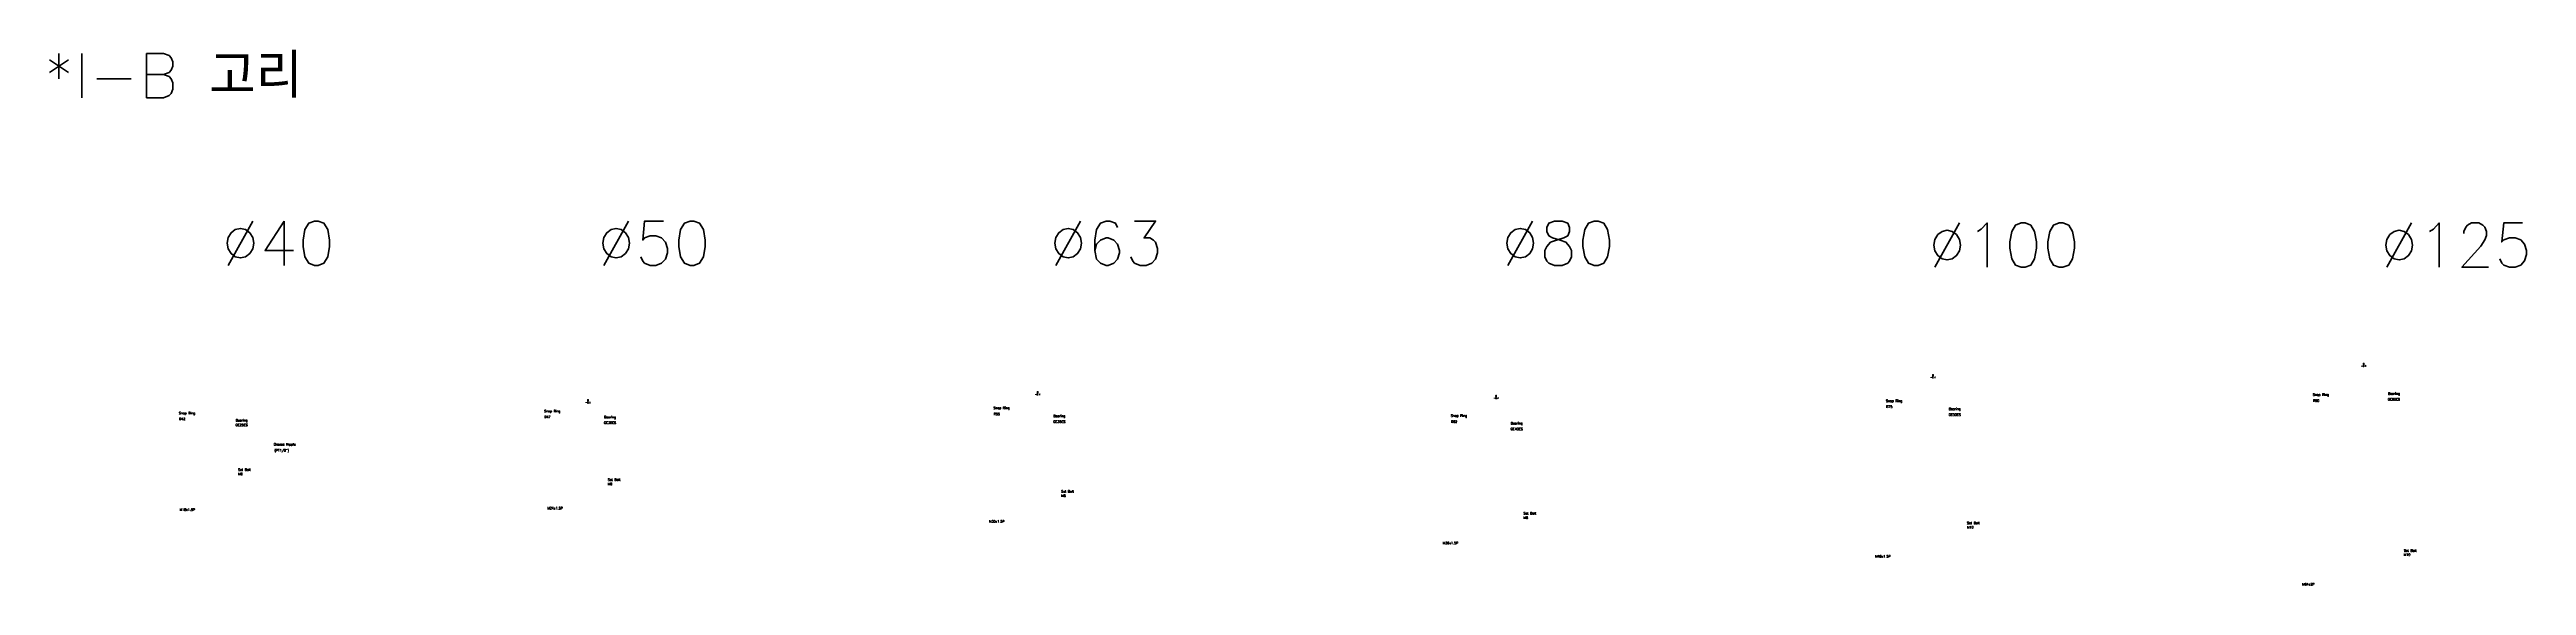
# Model space of a CAD drawing. Extents: x -819 to 29893, y -8942 to 9886.
# Drawn here: x -548 to 2597, y -8098 to -7418 of the extents above; entities that cross this region are included whole.
import ezdxf

# ---------------------------------------------------------------- set-up
doc = ezdxf.new("R2010")
doc.units = 0
doc.header["$LTSCALE"] = 10
doc.header["$MEASUREMENT"] = 0
doc.layers.add('DIM', color=2, linetype='CONTINUOUS')
doc.layers.add('ML', color=7, linetype='CONTINUOUS')
doc.styles.add('GHS', font='romans', dxfattribs={"bigfont": 'ghs'})

msp = doc.modelspace()

# ---------------------------------------------------------------- texts
at = {"layer": 'DIM', "style": 'GHS'}
msp.add_text('(PT1/8")', height=3, dxfattribs=at).set_placement((-262.4, -7928.3))
at = {"layer": 'DIM', "char_height": 3, "attachment_point": 6, "style": 'GHS'}
for s, insert in [('Grease Nipple', (-235.5, -7919.6)), ('\\A1;M18x1.5P', (-363.3, -8002.1))]:
    msp.add_mtext(s, dxfattribs=dict(at, insert=insert))
at = {"layer": 'ML', "color": 7, "style": 'GHS'}
for s, p in [('*I-B 고리', (-555.3, -7479.1)), ('%%C40', (-329.8, -7691.9)), ('%%C50', (147.2, -7691.9)), ('%%C63', (721.2, -7691.9)), ('%%C80', (1295.2, -7691.9)), ('%%C100', (1837.2, -7694.3)), ('%%C125', (2411.2, -7694.3))]:
    msp.add_text(s, height=56.25, dxfattribs=at).set_placement(p)
at = {"layer": 'ML', "color": 2, "style": 'GHS'}
for s, p in [('0', (1842.4, -7832.5)), ('-0.4', (2386.7, -7820.8)), ('0', (2389.3, -7818)), ('-0.4', (703, -7856.9)), ('0', (705.6, -7854.1)), ('-0.4', (1285.2, -7861.5)), ('0', (1287.8, -7858.7)), ('-0.4', (1839.8, -7835.2)), ('-0.4', (132.2, -7867.1)), ('0', (134.8, -7864.4))]:
    msp.add_text(s, height=2.1, dxfattribs=at).set_placement(p)
at = {"layer": 'ML', "color": 2, "char_height": 3, "style": 'GHS'}
for s, insert, attachment_point in [('\\A1;Snap Ring', (2346, -7856.6), 6), ('GE60ES', (2420.9, -7861.9), 4), ('\\A1;Bearing ', (2421.1, -7855.2), 4), ('\\A1;Snap Ring', (-363.2, -7880), 6), ('R42', (-375.6, -7887.1), 6), ('GE25ES', (-311.8, -7894.5), 4), ('\\A1;Bearing ', (-311.6, -7889.2), 4), ('\\A1;Snap Ring', (100.6, -7877.5), 6), ('R47', (88.2, -7884.6), 6), ('GE30ES', (155.9, -7891.8), 4), ('\\A1;Bearing ', (156.1, -7885.1), 4), ('\\A1;Snap Ring', (671, -7873.4), 6), ('R55', (658.6, -7880.6), 6), ('GE35ES', (726.4, -7890.3), 4), ('\\A1;Bearing ', (726.6, -7883.6), 4), ('\\A1;Snap Ring', (1251.7, -7883.3), 6), ('R62', (1239.3, -7890.5), 6), ('\\A1;Bearing ', (1307.3, -7892.9), 4), ('\\A1;Snap Ring', (1804.2, -7864.4), 6), ('R75', (1791.8, -7871.5), 6), ('GE50ES', (1863.3, -7881.4), 4), ('\\A1;Bearing ', (1863.5, -7874.7), 4), ('R90', (2333.6, -7863.7), 6), ('GE40ES', (1307.1, -7899.6), 4), ('\\A1;Set Bolt', (-308.6, -7951.3), 4), ('M8', (-308.6, -7956.7), 4), ('\\A1;Set Bolt', (160.8, -7964), 4), ('M8', (160.8, -7969.4), 4), ('\\A1;Set Bolt', (736.5, -7979), 4), ('M8', (736.5, -7984.4), 4), ('M24x1.5P', (103.6, -8000.2), 6), ('\\A1;M30x1.5P', (664.4, -8017), 6), ('\\A1;Set Bolt', (1323.5, -8006.7), 4), ('M8', (1323.5, -8012.1), 4), ('\\A1;Set Bolt', (1886.5, -8019), 4), ('M39x1.5P', (1240.6, -8044.5), 6), ('M10', (1886.5, -8024.4), 4), ('\\A1;M48x1.5P', (1789.4, -8061.5), 6), ('\\A1;Set Bolt', (2441.2, -8054), 4), ('M10', (2441.2, -8059.4), 4), ('\\A1;M64x2P', (2327.8, -8096.8), 6)]:
    msp.add_mtext(s, dxfattribs=dict(at, insert=insert, attachment_point=attachment_point))

doc.saveas('drawing.dxf')
